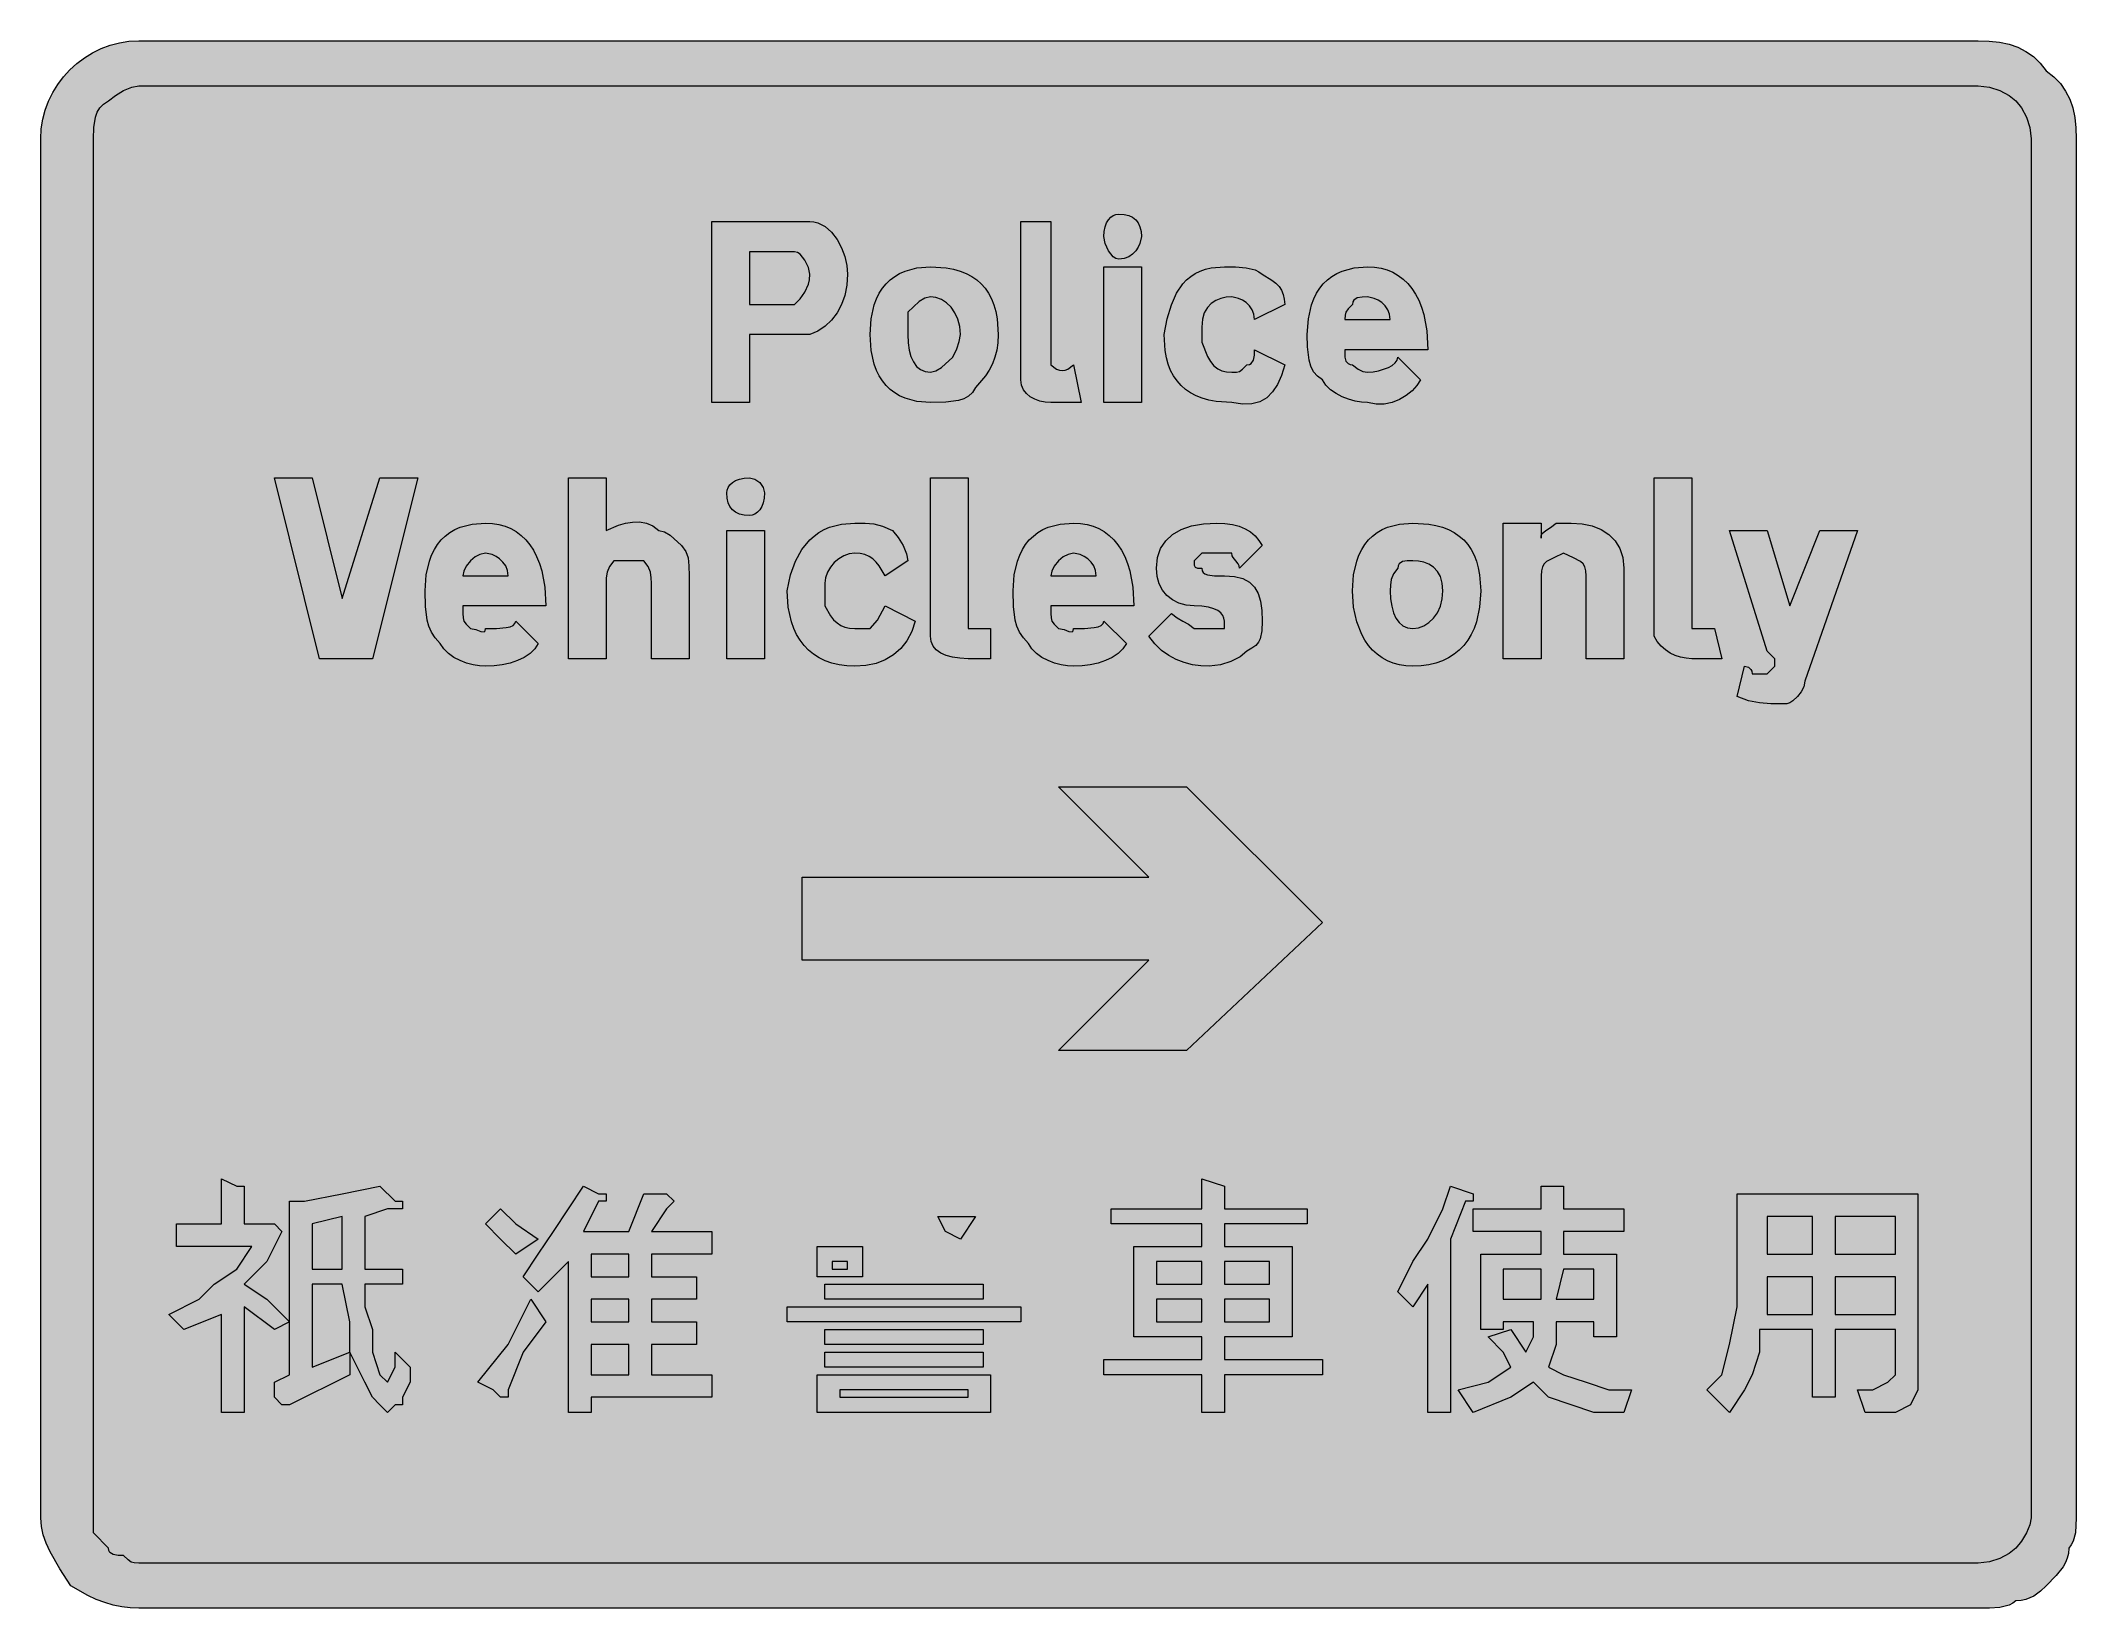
# Model space of a CAD drawing. Header units: metres. Extents: x 122 to 446, y 11 to 260.
import ezdxf

# ---------------------------------------------------------------- set-up
doc = ezdxf.new("R2010")
doc.units = ezdxf.units.M
doc.layers.add('FILL_BLACK_000000', color=7, linetype='Continuous', true_color=0x000000)
doc.layers.add('FILL_WHITE_FFFFFF', color=7, linetype='Continuous', true_color=0xffffff)

msp = doc.modelspace()

# ---------------------------------------------------------------- hatches: boundary and pattern name
at = {"layer": 'FILL_BLACK_000000', "true_color": 0x000000}
h = msp.add_hatch(color=7, dxfattribs=at)
h.dxf.hatch_style = 1
h.paths.add_polyline_path([(430.29, 260.4), (432.03, 260.34), (433.67, 260.16), (435.18, 259.83), (436.59, 259.35), (437.88, 258.7), (439.06, 257.87), (440.13, 256.84), (441.09, 255.6), (442.33, 254.64), (443.36, 253.57), (444.19, 252.39), (444.84, 251.1), (445.32, 249.69), (445.65, 248.17), (445.83, 246.54), (445.89, 244.8), (445.89, 25.2), (445.74, 22.8), (445.38, 21.49), (445.09, 20.9), (444.69, 20.4), (444.63, 19.55), (444.46, 18.79), (444.18, 18.08), (443.79, 17.4), (442.67, 16.01), (441.09, 14.4), (440.17, 13.52), (439.14, 12.75), (437.88, 12.21), (437.14, 12.05), (436.29, 12), (435.79, 11.6), (435.18, 11.31), (433.74, 10.95), (432.07, 10.82), (430.29, 10.8), (137.49, 10.8), (136.14, 10.86), (134.79, 11.02), (133.44, 11.31), (132.09, 11.7), (130.74, 12.21), (129.39, 12.82), (126.69, 14.4), (124.93, 17.1), (123.39, 19.8), (122.78, 21.15), (122.3, 22.5), (122, 23.85), (121.89, 25.2), (121.89, 244.8), (121.97, 246.36), (122.22, 247.88), (122.61, 249.36), (123.15, 250.78), (123.82, 252.14), (124.61, 253.43), (125.52, 254.63), (126.54, 255.75), (127.66, 256.77), (128.86, 257.68), (130.15, 258.47), (131.51, 259.14), (132.93, 259.68), (134.41, 260.07), (135.93, 260.32), (137.49, 260.4), (430.29, 260.4)])
h = msp.add_hatch(color=7, dxfattribs=at)
h.dxf.hatch_style = 1
h.paths.add_polyline_path([(228.69, 202.8), (228.69, 231.6), (243.09, 231.6), (244.29, 231.6), (244.95, 231.55), (245.58, 231.39), (246.75, 230.79), (247.77, 229.89), (248.64, 228.75), (249.34, 227.44), (249.86, 226.03), (250.18, 224.59), (250.29, 223.2), (250.18, 221.46), (249.86, 219.84), (249.34, 218.37), (248.64, 217.05), (247.77, 215.9), (246.75, 214.93), (245.58, 214.16), (244.29, 213.6), (243.09, 213.6), (234.69, 213.6), (234.69, 202.8), (228.69, 202.8)])
h.paths.add_polyline_path([(241.89, 218.4), (242.77, 219.32), (243.54, 220.35), (244.08, 221.61), (244.24, 222.35), (244.29, 223.2), (244.08, 224.27), (243.54, 225.45), (242.77, 226.41), (242.34, 226.69), (241.89, 226.8), (240.69, 226.8), (234.69, 226.8), (234.69, 218.4), (240.69, 218.4), (241.89, 218.4)], flags=16)
h = msp.add_hatch(color=7, dxfattribs=at)
h.dxf.hatch_style = 1
h.paths.add_polyline_path([(282.69, 210), (282.69, 208.8), (283.59, 208.12), (284.04, 207.96), (284.49, 207.9), (284.94, 207.96), (285.39, 208.12), (286.29, 208.8), (287.49, 202.8), (286.29, 202.8), (282.69, 202.8), (281.79, 202.86), (280.93, 203.02), (280.12, 203.31), (279.39, 203.7), (278.78, 204.21), (278.3, 204.82), (278, 205.56), (277.89, 206.4), (277.89, 207.6), (277.89, 231.6), (282.69, 231.6), (282.69, 210)])
h = msp.add_hatch(color=7, dxfattribs=at)
h.dxf.hatch_style = 1
h.paths.add_polyline_path([(296.86, 228.13), (296.58, 227.53), (296.19, 226.95), (295.68, 226.42), (295.06, 225.99), (294.33, 225.71), (293.49, 225.6), (293.04, 225.71), (292.61, 225.99), (291.84, 226.95), (291.3, 228.13), (291.09, 229.2), (291.14, 230.04), (291.3, 230.77), (291.53, 231.39), (291.84, 231.9), (292.2, 232.29), (292.61, 232.57), (293.04, 232.74), (293.49, 232.8), (294.33, 232.74), (295.06, 232.57), (295.68, 232.29), (296.19, 231.9), (296.58, 231.39), (296.86, 230.77), (297.03, 230.04), (297.09, 229.2), (296.86, 228.13)])
h = msp.add_hatch(color=7, dxfattribs=at)
h.dxf.hatch_style = 1
h.paths.add_polyline_path([(274.06, 211.11), (273.78, 209.99), (273.39, 208.95), (272.88, 207.96), (272.27, 207.02), (270.69, 205.2), (270.18, 204.41), (269.56, 203.81), (268.83, 203.39), (267.99, 203.1), (265.96, 202.84), (263.49, 202.8), (261.35, 202.97), (259.46, 203.47), (258.6, 203.85), (257.82, 204.32), (257.09, 204.87), (256.44, 205.5), (255.86, 206.22), (255.35, 207.02), (254.91, 207.9), (254.55, 208.87), (254.06, 211.07), (253.89, 213.6), (254.06, 216.13), (254.55, 218.32), (254.91, 219.3), (255.35, 220.18), (255.86, 220.98), (256.44, 221.7), (257.09, 222.33), (257.82, 222.88), (258.6, 223.35), (259.46, 223.72), (261.35, 224.23), (263.49, 224.4), (266.02, 224.23), (267.16, 224.02), (268.22, 223.72), (269.19, 223.35), (270.07, 222.88), (270.87, 222.33), (271.59, 221.7), (272.22, 220.98), (272.77, 220.18), (273.24, 219.3), (273.62, 218.32), (273.91, 217.27), (274.12, 216.13), (274.29, 213.6), (274.23, 212.3), (274.06, 211.11)])
h.paths.add_polyline_path([(267.88, 216.06), (267.4, 217.08), (266.79, 217.95), (266.06, 218.65), (265.25, 219.17), (264.39, 219.49), (263.49, 219.6), (262.59, 219.39), (261.69, 218.85), (259.89, 217.2), (259.89, 213.6), (259.95, 212.31), (260.11, 211.14), (260.4, 210.12), (260.79, 209.25), (261.3, 208.55), (261.91, 208.03), (262.65, 207.71), (263.49, 207.6), (264.39, 207.81), (265.29, 208.35), (267.09, 210), (267.69, 211.35), (268.1, 212.53), (268.29, 213.6), (268.18, 214.89), (267.88, 216.06)], flags=16)
h = msp.add_hatch(color=7, dxfattribs=at)
h.dxf.hatch_style = 1
h.paths.add_polyline_path([(291.09, 202.8), (291.09, 224.4), (297.09, 224.4), (297.09, 202.8), (291.09, 202.8)])
h = msp.add_hatch(color=7, dxfattribs=at)
h.dxf.hatch_style = 1
h.paths.add_polyline_path([(312.07, 224.38), (313.74, 224.25), (315.18, 223.89), (315.79, 223.6), (316.29, 223.2), (317.86, 222.28), (318.48, 221.79), (318.99, 221.25), (319.38, 220.66), (319.66, 219.99), (319.83, 219.25), (319.89, 218.4), (315.09, 216), (314.98, 216.84), (314.7, 217.57), (314.27, 218.19), (313.74, 218.7), (313.16, 219.09), (312.56, 219.37), (311.49, 219.6), (310.59, 219.54), (309.73, 219.36), (308.92, 219.03), (308.19, 218.55), (307.58, 217.9), (307.1, 217.07), (306.8, 216.04), (306.69, 214.8), (306.69, 213.6), (306.69, 212.4), (307.61, 210.13), (308.1, 209.3), (308.64, 208.65), (309.23, 208.17), (309.9, 207.84), (310.64, 207.66), (311.49, 207.6), (312.2, 207.62), (312.69, 207.75), (313.18, 208.11), (313.89, 208.8), (314.29, 208.85), (314.58, 209.01), (314.94, 209.55), (315.07, 210.32), (315.09, 211.2), (319.89, 208.8), (319.38, 207.11), (318.75, 205.67), (317.97, 204.48), (317.04, 203.55), (315.94, 202.91), (314.66, 202.56), (313.18, 202.52), (311.49, 202.8), (308.96, 202.97), (307.82, 203.18), (306.76, 203.47), (305.79, 203.85), (304.91, 204.32), (304.11, 204.87), (303.39, 205.5), (302.76, 206.22), (302.21, 207.02), (301.74, 207.9), (301.37, 208.87), (301.07, 209.93), (300.86, 211.07), (300.69, 213.6), (301.2, 216.13), (301.85, 218.32), (302.67, 220.18), (303.69, 221.7), (304.28, 222.33), (304.93, 222.88), (305.65, 223.35), (306.43, 223.72), (307.28, 224.02), (308.2, 224.23), (310.29, 224.4), (312.07, 224.38)])
h = msp.add_hatch(color=7, dxfattribs=at)
h.dxf.hatch_style = 1
h.paths.add_polyline_path([(329.49, 210), (329.64, 209.4), (330, 208.99), (330.29, 208.85), (330.69, 208.8), (331.57, 208.11), (332.34, 207.75), (333.09, 207.6), (333.99, 207.65), (334.85, 207.81), (336.39, 208.35), (337, 208.71), (337.48, 209.12), (337.78, 209.55), (337.89, 210), (341.49, 206.4), (340.93, 205.51), (340.18, 204.66), (339.25, 203.89), (338.19, 203.25), (337.01, 202.78), (335.75, 202.52), (334.44, 202.51), (333.09, 202.8), (332.14, 202.86), (331.12, 203.02), (330.07, 203.31), (329.04, 203.7), (328.06, 204.21), (327.18, 204.82), (326.45, 205.56), (325.89, 206.4), (325.1, 206.96), (324.5, 207.69), (324.08, 208.57), (323.79, 209.55), (323.53, 211.63), (323.49, 213.6), (323.66, 216.13), (324.15, 218.32), (324.51, 219.3), (324.95, 220.18), (325.46, 220.98), (326.04, 221.7), (326.69, 222.33), (327.42, 222.88), (328.2, 223.35), (329.06, 223.72), (330.95, 224.23), (333.09, 224.4), (334.19, 224.34), (335.23, 224.18), (336.2, 223.9), (337.12, 223.52), (337.98, 223.03), (338.76, 222.44), (339.49, 221.74), (340.14, 220.95), (340.72, 220.06), (341.23, 219.07), (341.67, 217.98), (342.03, 216.81), (342.52, 214.18), (342.69, 211.2), (329.49, 211.2), (329.49, 210)])
h.paths.add_polyline_path([(336.58, 216.84), (336.3, 217.57), (335.87, 218.19), (335.34, 218.7), (334.76, 219.09), (334.16, 219.37), (333.09, 219.6), (332.21, 219.58), (331.44, 219.45), (330.9, 219.09), (330.74, 218.8), (330.69, 218.4), (330, 217.69), (329.64, 217.2), (329.51, 216.71), (329.49, 216), (336.69, 216), (336.58, 216.84)], flags=16)
h = msp.add_hatch(color=7, dxfattribs=at)
h.dxf.hatch_style = 1
h.paths.add_polyline_path([(169.89, 162), (166.29, 162), (159.09, 190.8), (165.09, 190.8), (169.89, 171.6), (175.89, 190.8), (181.89, 190.8), (174.69, 162), (169.89, 162)])
h = msp.add_hatch(color=7, dxfattribs=at)
h.dxf.hatch_style = 1
h.paths.add_polyline_path([(213.88, 183.24), (214.97, 183.56), (216.09, 183.75), (217.21, 183.77), (218.3, 183.58), (219.34, 183.14), (220.29, 182.4), (221.19, 182.19), (222.09, 181.65), (223.89, 180), (224.58, 179.08), (224.94, 178.05), (225.07, 176.79), (225.09, 175.2), (225.09, 162), (219.09, 162), (219.09, 174), (219.07, 174.9), (218.94, 175.8), (218.58, 176.7), (217.89, 177.6), (215.49, 177.6), (213.09, 177.6), (212.4, 176.7), (212.04, 175.8), (211.91, 174.9), (211.89, 174), (211.89, 162), (205.89, 162), (205.89, 190.8), (211.89, 190.8), (211.89, 182.4), (213.88, 183.24)])
h = msp.add_hatch(color=7, dxfattribs=at)
h.dxf.hatch_style = 1
h.paths.add_polyline_path([(237.04, 187.56), (236.88, 186.82), (236.65, 186.21), (236.34, 185.7), (235.98, 185.31), (235.57, 185.02), (235.14, 184.86), (234.69, 184.8), (233.85, 184.86), (233.11, 185.02), (232.5, 185.31), (231.99, 185.7), (231.6, 186.21), (231.31, 186.82), (231.15, 187.56), (231.09, 188.4), (231.15, 188.85), (231.31, 189.28), (231.6, 189.69), (231.99, 190.05), (232.5, 190.36), (233.11, 190.59), (233.85, 190.75), (234.69, 190.8), (235.57, 190.59), (236.34, 190.05), (236.88, 189.28), (237.09, 188.4), (237.04, 187.56)])
h = msp.add_hatch(color=7, dxfattribs=at)
h.dxf.hatch_style = 1
h.paths.add_polyline_path([(269.49, 168), (269.49, 166.8), (273.09, 166.8), (273.09, 162), (271.89, 162), (269.49, 162), (268.2, 162.06), (267.03, 162.22), (266.01, 162.51), (265.14, 162.9), (264.44, 163.41), (263.92, 164.02), (263.6, 164.76), (263.49, 165.6), (263.49, 166.8), (263.49, 190.8), (269.49, 190.8), (269.49, 168)])
h = msp.add_hatch(color=7, dxfattribs=at)
h.dxf.hatch_style = 1
h.paths.add_polyline_path([(384.69, 168), (384.69, 166.8), (388.29, 166.8), (389.49, 162), (387.09, 162), (384.69, 162), (383.79, 162.06), (382.91, 162.22), (382.05, 162.51), (381.24, 162.9), (380.48, 163.41), (379.8, 164.02), (379.19, 164.76), (378.69, 165.6), (378.69, 166.8), (378.69, 190.8), (384.69, 190.8), (384.69, 168)])
h = msp.add_hatch(color=7, dxfattribs=at)
h.dxf.hatch_style = 1
h.paths.add_polyline_path([(189.09, 169.2), (189.11, 168.49), (189.24, 168), (189.6, 167.51), (190.29, 166.8), (191.17, 166.63), (191.94, 166.35), (192.48, 166.29), (192.64, 166.46), (192.69, 166.8), (194.45, 166.82), (195.99, 166.95), (196.6, 167.09), (197.08, 167.31), (197.38, 167.6), (197.49, 168), (201.09, 164.4), (200.53, 163.56), (199.78, 162.82), (198.85, 162.21), (197.79, 161.7), (196.61, 161.31), (195.35, 161.02), (194.04, 160.86), (192.69, 160.8), (191.74, 160.86), (190.72, 161.02), (189.67, 161.31), (188.64, 161.7), (187.66, 162.21), (186.78, 162.82), (186.05, 163.56), (185.49, 164.4), (184.7, 165.3), (184.1, 166.22), (183.68, 167.16), (183.39, 168.15), (183.13, 170.31), (183.09, 172.8), (183.26, 175.33), (183.75, 177.52), (184.11, 178.5), (184.55, 179.38), (185.06, 180.18), (185.64, 180.9), (186.29, 181.53), (187.02, 182.08), (187.8, 182.55), (188.66, 182.92), (190.55, 183.43), (192.69, 183.6), (193.79, 183.54), (194.83, 183.38), (195.8, 183.1), (196.72, 182.72), (197.58, 182.23), (198.36, 181.64), (199.09, 180.94), (199.74, 180.15), (200.32, 179.26), (200.83, 178.27), (201.27, 177.18), (201.63, 176.01), (202.12, 173.38), (202.29, 170.4), (189.09, 170.4), (189.09, 169.2)])
h.paths.add_polyline_path([(196.18, 176.04), (195.9, 176.77), (195.47, 177.39), (194.94, 177.9), (194.36, 178.29), (193.76, 178.57), (192.69, 178.8), (191.81, 178.61), (191.04, 178.2), (190.29, 177.6), (189.6, 176.72), (189.24, 175.95), (189.09, 175.2), (196.29, 175.2), (196.18, 176.04)], flags=16)
h = msp.add_hatch(color=7, dxfattribs=at)
h.dxf.hatch_style = 1
h.paths.add_polyline_path([(231.09, 162), (231.09, 182.4), (237.09, 182.4), (237.09, 162), (231.09, 162)])
h = msp.add_hatch(color=7, dxfattribs=at)
h.dxf.hatch_style = 1
h.paths.add_polyline_path([(253.1, 183.58), (254.49, 183.45), (255.88, 183.09), (257.49, 182.4), (258.37, 181.31), (259.14, 180), (259.68, 178.69), (259.89, 177.6), (256.29, 175.2), (255.37, 176.77), (254.88, 177.39), (254.34, 177.9), (253.75, 178.29), (253.08, 178.57), (252.34, 178.74), (251.49, 178.8), (250.59, 178.69), (249.73, 178.39), (248.92, 177.91), (248.19, 177.3), (247.58, 176.57), (247.1, 175.76), (246.8, 174.9), (246.69, 174), (246.69, 172.8), (246.69, 171.6), (246.69, 170.4), (247.61, 168.82), (248.1, 168.21), (248.64, 167.7), (249.23, 167.31), (249.9, 167.02), (250.64, 166.86), (251.49, 166.8), (253.89, 166.8), (255.09, 168.15), (256.29, 170.4), (261.09, 168), (260.53, 166.31), (259.76, 164.85), (258.79, 163.61), (257.64, 162.6), (256.32, 161.81), (254.85, 161.25), (253.23, 160.91), (251.49, 160.8), (250.18, 160.86), (248.96, 161.02), (247.82, 161.29), (246.76, 161.66), (245.79, 162.13), (244.91, 162.7), (244.11, 163.36), (243.39, 164.1), (242.76, 164.93), (242.21, 165.84), (241.74, 166.83), (241.37, 167.89), (240.86, 170.22), (240.69, 172.8), (241.25, 175.33), (242.04, 177.52), (243.05, 179.38), (244.29, 180.9), (244.99, 181.53), (245.75, 182.08), (246.57, 182.55), (247.44, 182.92), (249.35, 183.43), (251.49, 183.6), (253.1, 183.58)])
h = msp.add_hatch(color=7, dxfattribs=at)
h.dxf.hatch_style = 1
h.paths.add_polyline_path([(282.69, 169.2), (282.71, 168.49), (282.84, 168), (283.2, 167.51), (283.89, 166.8), (284.77, 166.63), (285.54, 166.35), (286.08, 166.29), (286.24, 166.46), (286.29, 166.8), (288.05, 166.82), (289.59, 166.95), (290.2, 167.09), (290.68, 167.31), (290.98, 167.6), (291.09, 168), (294.69, 164.4), (294.13, 163.56), (293.38, 162.82), (292.45, 162.21), (291.39, 161.7), (290.21, 161.31), (288.95, 161.02), (287.64, 160.86), (286.29, 160.8), (285.34, 160.86), (284.32, 161.02), (283.27, 161.31), (282.24, 161.7), (281.26, 162.21), (280.38, 162.82), (279.65, 163.56), (279.09, 164.4), (278.3, 165.3), (277.7, 166.22), (277.28, 167.16), (276.99, 168.15), (276.73, 170.31), (276.69, 172.8), (276.86, 175.33), (277.35, 177.52), (277.71, 178.5), (278.15, 179.38), (278.66, 180.18), (279.24, 180.9), (279.89, 181.53), (280.62, 182.08), (281.4, 182.55), (282.26, 182.92), (284.15, 183.43), (286.29, 183.6), (287.39, 183.54), (288.43, 183.38), (289.4, 183.1), (290.32, 182.72), (291.18, 182.23), (291.96, 181.64), (292.69, 180.94), (293.34, 180.15), (293.92, 179.26), (294.43, 178.27), (294.87, 177.18), (295.23, 176.01), (295.72, 173.38), (295.89, 170.4), (282.69, 170.4), (282.69, 169.2)])
h.paths.add_polyline_path([(289.78, 176.04), (289.5, 176.77), (289.07, 177.39), (288.54, 177.9), (287.96, 178.29), (287.36, 178.57), (286.29, 178.8), (285.41, 178.61), (284.64, 178.2), (283.89, 177.6), (283.2, 176.72), (282.84, 175.95), (282.69, 175.2), (289.89, 175.2), (289.78, 176.04)], flags=16)
h = msp.add_hatch(color=7, dxfattribs=at)
h.dxf.hatch_style = 1
h.paths.add_polyline_path([(316.25, 166.41), (315.99, 165.15), (315.7, 164.61), (315.28, 164.12), (314.68, 163.65), (313.89, 163.2), (312.78, 162.32), (311.34, 161.55), (309.67, 161.01), (307.89, 160.8), (306.54, 160.86), (305.21, 161.04), (303.9, 161.37), (302.64, 161.85), (301.43, 162.5), (300.3, 163.33), (299.24, 164.36), (298.29, 165.6), (301.89, 169.2), (302.79, 168.49), (303.69, 168), (304.59, 167.51), (305.49, 166.8), (307.89, 166.8), (310.29, 166.8), (310.29, 168), (310.23, 168.45), (310.05, 168.88), (309.72, 169.29), (309.24, 169.65), (308.59, 169.96), (307.76, 170.19), (306.73, 170.35), (305.49, 170.4), (304.2, 170.51), (303.03, 170.83), (302.01, 171.35), (301.14, 172.05), (300.44, 172.92), (299.92, 173.94), (299.6, 175.11), (299.49, 176.4), (299.66, 178.09), (300.15, 179.55), (300.95, 180.79), (302.04, 181.8), (303.42, 182.59), (305.06, 183.15), (306.95, 183.49), (309.09, 183.6), (310.38, 183.54), (311.57, 183.37), (312.63, 183.09), (313.59, 182.7), (314.43, 182.19), (315.17, 181.57), (315.78, 180.84), (316.29, 180), (312.69, 176.4), (312.64, 176.8), (312.5, 177.11), (312.09, 177.6), (311.68, 178.09), (311.54, 178.4), (311.49, 178.8), (307.89, 178.8), (306.69, 178.8), (305.49, 177.6), (305.51, 176.91), (305.64, 176.55), (306, 176.42), (306.69, 176.4), (306.75, 176), (306.92, 175.71), (307.2, 175.49), (307.59, 175.35), (308.71, 175.22), (310.29, 175.2), (311.93, 175.09), (313.25, 174.75), (314.3, 174.19), (315.09, 173.4), (315.66, 172.39), (316.03, 171.15), (316.23, 169.69), (316.29, 168), (316.25, 166.41)])
h = msp.add_hatch(color=7, dxfattribs=at)
h.dxf.hatch_style = 1
h.paths.add_polyline_path([(350.42, 167.89), (350.04, 166.83), (349.57, 165.84), (349.02, 164.93), (348.39, 164.1), (347.67, 163.36), (346.87, 162.7), (345.99, 162.13), (345.01, 161.66), (343.96, 161.29), (342.82, 161.02), (341.6, 160.86), (340.29, 160.8), (339.19, 160.86), (338.15, 161.02), (337.18, 161.29), (336.26, 161.66), (335.4, 162.13), (334.62, 162.7), (333.89, 163.36), (333.24, 164.1), (332.66, 164.93), (332.15, 165.84), (331.35, 167.89), (330.86, 170.22), (330.69, 172.8), (330.86, 175.33), (331.35, 177.52), (331.71, 178.5), (332.15, 179.38), (332.66, 180.18), (333.24, 180.9), (333.89, 181.53), (334.62, 182.08), (335.4, 182.55), (336.26, 182.92), (338.15, 183.43), (340.29, 183.6), (342.82, 183.43), (343.96, 183.22), (345.01, 182.92), (345.99, 182.55), (346.87, 182.08), (347.67, 181.53), (348.39, 180.9), (349.02, 180.18), (349.57, 179.38), (350.04, 178.5), (350.42, 177.52), (350.71, 176.47), (350.92, 175.33), (351.09, 172.8), (350.92, 170.22), (350.42, 167.89)])
h.paths.add_polyline_path([(344.68, 175.07), (344.2, 175.9), (343.59, 176.55), (342.86, 177.03), (342.05, 177.36), (341.19, 177.54), (340.29, 177.6), (339.41, 177.58), (338.64, 177.45), (338.1, 177.09), (337.94, 176.8), (337.89, 176.4), (337.2, 175.5), (336.84, 174.6), (336.71, 173.7), (336.69, 172.8), (336.75, 171.51), (336.92, 170.34), (337.2, 169.32), (337.59, 168.45), (338.1, 167.75), (338.72, 167.23), (339.45, 166.91), (340.29, 166.8), (341.19, 166.91), (342.05, 167.23), (342.86, 167.75), (343.59, 168.45), (344.2, 169.32), (344.68, 170.34), (344.98, 171.51), (345.09, 172.8), (344.98, 174.04), (344.68, 175.07)], flags=16)
h = msp.add_hatch(color=7, dxfattribs=at)
h.dxf.hatch_style = 1
h.paths.add_polyline_path([(367.89, 162), (367.89, 174), (367.89, 175.2), (367.83, 175.99), (367.67, 176.61), (367.38, 177.08), (366.99, 177.45), (365.87, 178.07), (364.29, 178.8), (362.72, 178.07), (361.59, 177.45), (361.2, 177.08), (360.92, 176.61), (360.75, 175.99), (360.69, 175.2), (360.69, 162), (354.69, 162), (354.69, 183.6), (360.69, 183.6), (360.69, 181.2), (360.74, 181.6), (360.9, 181.91), (361.44, 182.4), (362.21, 182.89), (363.09, 183.6), (365.49, 183.6), (367.23, 183.49), (368.83, 183.15), (370.26, 182.59), (371.49, 181.8), (372.5, 180.79), (373.25, 179.55), (373.73, 178.09), (373.89, 176.4), (373.89, 162), (367.89, 162)])
h = msp.add_hatch(color=7, dxfattribs=at)
h.dxf.hatch_style = 1
h.paths.add_polyline_path([(402.69, 158.4), (402.5, 157.52), (402.09, 156.75), (401.49, 156), (400.78, 155.31), (400.29, 154.95), (399.8, 154.82), (399.09, 154.8), (397.29, 154.82), (395.49, 154.95), (393.69, 155.31), (391.89, 156), (393.09, 160.8), (393.69, 160.65), (394.1, 160.29), (394.24, 160), (394.29, 159.6), (396.69, 159.6), (397.89, 160.8), (397.89, 162), (396.69, 163.2), (390.69, 182.4), (396.69, 182.4), (400.29, 170.4), (405.09, 182.4), (411.09, 182.4), (402.69, 158.4)])
h = msp.add_hatch(color=7, dxfattribs=at)
h.dxf.hatch_style = 1
h.paths.add_polyline_path([(243.09, 114), (243.09, 127.2), (298.29, 127.2), (283.89, 141.6), (304.29, 141.6), (325.89, 120), (304.29, 99.6), (283.89, 99.6), (298.29, 114), (243.09, 114)])
h = msp.add_hatch(color=7, dxfattribs=at)
h.dxf.hatch_style = 1
h.paths.add_polyline_path([(143.49, 72), (150.69, 72), (150.69, 79.2), (153.09, 78), (154.29, 78), (154.29, 76.8), (154.29, 72), (159.09, 72), (160.29, 70.8), (157.89, 66), (154.29, 62.4), (157.89, 60), (161.49, 56.4), (159.09, 55.2), (154.29, 58.8), (154.29, 42), (150.69, 42), (150.69, 57.6), (144.69, 55.2), (142.29, 57.6), (147.09, 60), (149.49, 62.4), (153.09, 64.8), (155.49, 68.4), (143.49, 68.4), (143.49, 72)])
h = msp.add_hatch(color=7, dxfattribs=at)
h.dxf.hatch_style = 1
h.paths.add_polyline_path([(160.29, 43.2), (159.09, 44.4), (159.09, 46.8), (161.49, 48), (161.49, 75.6), (163.89, 75.6), (169.89, 76.8), (175.89, 78), (178.29, 75.6), (179.49, 75.6), (179.49, 74.4), (178.29, 74.4), (177.09, 74.4), (173.49, 73.2), (173.49, 64.8), (179.49, 64.8), (179.49, 62.4), (173.49, 62.4), (173.49, 58.8), (174.69, 55.2), (174.69, 51.6), (175.89, 48), (177.09, 46.8), (178.29, 49.2), (178.29, 51.6), (180.69, 49.2), (180.69, 46.8), (179.49, 44.4), (179.49, 43.2), (178.29, 43.2), (177.09, 42), (175.89, 43.2), (174.69, 44.4), (173.49, 46.8), (171.09, 51.6), (171.09, 48), (161.49, 43.2), (160.29, 43.2)])
h.paths.add_polyline_path([(171.09, 56.4), (169.89, 62.4), (165.09, 62.4), (165.09, 49.2), (171.09, 51.6), (171.09, 56.4)], flags=16)
h.paths.add_polyline_path([(169.89, 73.2), (165.09, 72), (165.09, 64.8), (169.89, 64.8), (169.89, 73.2)], flags=16)
h = msp.add_hatch(color=7, dxfattribs=at)
h.dxf.hatch_style = 1
h.paths.add_polyline_path([(208.29, 78), (210.69, 76.8), (211.89, 76.8), (211.89, 75.6), (210.69, 75.6), (208.29, 70.8), (215.49, 70.8), (217.89, 76.8), (221.49, 76.8), (222.69, 75.6), (221.49, 74.4), (219.09, 70.8), (228.69, 70.8), (228.69, 67.2), (219.09, 67.2), (219.09, 63.6), (226.29, 63.6), (226.29, 60), (219.09, 60), (219.09, 56.4), (226.29, 56.4), (226.29, 52.8), (219.09, 52.8), (219.09, 48), (228.69, 48), (228.69, 44.4), (209.49, 44.4), (209.49, 42), (205.89, 42), (205.89, 66), (201.09, 61.2), (198.69, 63.6), (201.09, 67.2), (203.49, 70.8), (205.89, 74.4), (208.29, 78)])
h.paths.add_polyline_path([(209.49, 56.4), (215.49, 56.4), (215.49, 60), (209.49, 60), (209.49, 56.4)], flags=16)
h.paths.add_polyline_path([(209.49, 67.2), (209.49, 63.6), (215.49, 63.6), (215.49, 67.2), (209.49, 67.2)], flags=16)
h.paths.add_polyline_path([(215.49, 52.8), (209.49, 52.8), (209.49, 48), (215.49, 48), (215.49, 52.8)], flags=16)
h = msp.add_hatch(color=7, dxfattribs=at)
h.dxf.hatch_style = 1
h.paths.add_polyline_path([(310.29, 74.4), (323.49, 74.4), (323.49, 72), (310.29, 72), (310.29, 68.4), (321.09, 68.4), (321.09, 54), (310.29, 54), (310.29, 50.4), (325.89, 50.4), (325.89, 48), (310.29, 48), (310.29, 42), (306.69, 42), (306.69, 48), (291.09, 48), (291.09, 50.4), (306.69, 50.4), (306.69, 54), (295.89, 54), (295.89, 68.4), (306.69, 68.4), (306.69, 72), (292.29, 72), (292.29, 74.4), (306.69, 74.4), (306.69, 79.2), (310.29, 78), (310.29, 76.8), (310.29, 74.4)])
h.paths.add_polyline_path([(306.69, 62.4), (306.69, 66), (299.49, 66), (299.49, 62.4), (306.69, 62.4)], flags=16)
h.paths.add_polyline_path([(299.49, 56.4), (306.69, 56.4), (306.69, 60), (299.49, 60), (299.49, 56.4)], flags=16)
h.paths.add_polyline_path([(310.29, 66), (310.29, 62.4), (317.49, 62.4), (317.49, 66), (310.29, 66)], flags=16)
h.paths.add_polyline_path([(317.49, 60), (310.29, 60), (310.29, 56.4), (317.49, 56.4), (317.49, 60)], flags=16)
h = msp.add_hatch(color=7, dxfattribs=at)
h.dxf.hatch_style = 1
h.paths.add_polyline_path([(340.29, 66), (342.69, 69.6), (345.09, 74.4), (346.29, 78), (349.89, 76.8), (349.89, 75.6), (348.69, 75.6), (346.29, 69.6), (346.29, 42), (342.69, 42), (342.69, 62.4), (340.29, 58.8), (337.89, 61.2), (340.29, 66)])
h = msp.add_hatch(color=7, dxfattribs=at)
h.dxf.hatch_style = 1
h.paths.add_polyline_path([(364.29, 78), (364.29, 76.8), (364.29, 74.4), (373.89, 74.4), (373.89, 70.8), (364.29, 70.8), (364.29, 67.2), (372.69, 67.2), (372.69, 54), (369.09, 54), (369.09, 56.4), (363.09, 56.4), (363.09, 52.8), (361.89, 49.2), (364.29, 48), (367.89, 46.8), (371.49, 45.6), (375.09, 45.6), (373.89, 42), (369.09, 42), (365.49, 43.2), (361.89, 44.4), (359.49, 46.8), (355.89, 44.4), (349.89, 42), (347.49, 45.6), (352.29, 46.8), (355.89, 49.2), (354.69, 51.6), (352.29, 54), (355.89, 55.2), (358.29, 51.6), (359.49, 54), (359.49, 56.4), (354.69, 56.4), (354.69, 55.2), (351.09, 55.2), (351.09, 67.2), (360.69, 67.2), (360.69, 70.8), (349.89, 70.8), (349.89, 74.4), (360.69, 74.4), (360.69, 78), (364.29, 78)])
h.paths.add_polyline_path([(369.09, 64.8), (364.29, 64.8), (363.09, 60), (369.09, 60), (369.09, 64.8)], flags=16)
h.paths.add_polyline_path([(360.69, 64.8), (354.69, 64.8), (354.69, 60), (360.69, 60), (360.69, 64.8)], flags=16)
h = msp.add_hatch(color=7, dxfattribs=at)
h.dxf.hatch_style = 1
h.paths.add_polyline_path([(417.09, 42), (414.69, 42), (412.29, 42), (411.09, 45.6), (413.49, 45.6), (415.89, 46.8), (417.09, 48), (417.09, 49.2), (417.09, 55.2), (407.49, 55.2), (407.49, 44.4), (403.89, 44.4), (403.89, 55.2), (395.49, 55.2), (395.49, 51.6), (394.29, 48), (393.09, 45.6), (390.69, 42), (387.09, 45.6), (389.49, 48), (390.69, 52.8), (391.89, 58.8), (391.89, 66), (391.89, 76.8), (420.69, 76.8), (420.69, 48), (420.69, 45.6), (419.49, 43.2), (417.09, 42)])
h.paths.add_polyline_path([(403.89, 67.2), (403.89, 73.2), (396.69, 73.2), (396.69, 67.2), (403.89, 67.2)], flags=16)
h.paths.add_polyline_path([(403.89, 57.6), (403.89, 63.6), (396.69, 63.6), (396.69, 57.6), (403.89, 57.6)], flags=16)
h.paths.add_polyline_path([(407.49, 73.2), (407.49, 67.2), (417.09, 67.2), (417.09, 73.2), (407.49, 73.2)], flags=16)
h.paths.add_polyline_path([(417.09, 63.6), (407.49, 63.6), (407.49, 57.6), (417.09, 57.6), (417.09, 63.6)], flags=16)
h = msp.add_hatch(color=7, dxfattribs=at)
h.dxf.hatch_style = 1
h.paths.add_polyline_path([(195.09, 69.6), (192.69, 72), (195.09, 74.4), (197.49, 72), (201.09, 69.6), (197.49, 67.2), (195.09, 69.6)])
h = msp.add_hatch(color=7, dxfattribs=at)
h.dxf.hatch_style = 1
h.paths.add_polyline_path([(270.69, 73.2), (268.29, 69.6), (265.89, 70.8), (264.69, 73.2), (270.69, 73.2)])
h = msp.add_hatch(color=7, dxfattribs=at)
h.dxf.hatch_style = 1
h.paths.add_polyline_path([(252.69, 63.6), (245.49, 63.6), (245.49, 68.4), (252.69, 68.4), (252.69, 63.6)])
h.paths.add_polyline_path([(250.29, 66), (247.89, 66), (247.89, 64.8), (250.29, 64.8), (250.29, 66)], flags=16)
h = msp.add_hatch(color=7, dxfattribs=at)
h.dxf.hatch_style = 1
h.paths.add_polyline_path([(271.89, 62.4), (271.89, 60), (246.69, 60), (246.69, 62.4), (271.89, 62.4)])
h = msp.add_hatch(color=7, dxfattribs=at)
h.dxf.hatch_style = 1
h.paths.add_polyline_path([(196.29, 52.8), (199.89, 60), (202.29, 56.4), (198.69, 51.6), (196.29, 45.6), (196.29, 44.4), (195.09, 44.4), (193.89, 45.6), (191.49, 46.8), (196.29, 52.8)])
h = msp.add_hatch(color=7, dxfattribs=at)
h.dxf.hatch_style = 1
h.paths.add_polyline_path([(277.89, 58.8), (277.89, 56.4), (240.69, 56.4), (240.69, 58.8), (277.89, 58.8)])
h = msp.add_hatch(color=7, dxfattribs=at)
h.dxf.hatch_style = 1
h.paths.add_polyline_path([(271.89, 55.2), (271.89, 52.8), (246.69, 52.8), (246.69, 55.2), (271.89, 55.2)])
h = msp.add_hatch(color=7, dxfattribs=at)
h.dxf.hatch_style = 1
h.paths.add_polyline_path([(271.89, 51.6), (271.89, 49.2), (246.69, 49.2), (246.69, 51.6), (271.89, 51.6)])
h = msp.add_hatch(color=7, dxfattribs=at)
h.dxf.hatch_style = 1
h.paths.add_polyline_path([(273.09, 42), (245.49, 42), (245.49, 48), (273.09, 48), (273.09, 42)])
h.paths.add_polyline_path([(269.49, 45.6), (249.09, 45.6), (249.09, 44.4), (269.49, 44.4), (269.49, 45.6)], flags=16)
at = {"layer": 'FILL_WHITE_FFFFFF', "true_color": 0xffffff}
h = msp.add_hatch(color=7, dxfattribs=at)
h.dxf.hatch_style = 1
h.paths.add_polyline_path([(430.29, 253.2), (432.07, 252.99), (433.74, 252.45), (435.18, 251.68), (436.29, 250.8), (437.17, 249.69), (437.94, 248.25), (438.48, 246.58), (438.69, 244.8), (438.69, 25.2), (438.48, 24.11), (437.94, 22.8), (437.17, 21.49), (436.29, 20.4), (435.18, 19.52), (433.74, 18.75), (432.07, 18.21), (430.29, 18), (137.49, 18), (136.78, 18.02), (136.29, 18.15), (135.8, 18.51), (135.09, 19.2), (134.21, 19.22), (133.44, 19.35), (132.9, 19.71), (132.74, 20), (132.69, 20.4), (130.29, 22.8), (130.29, 25.2), (130.29, 244.8), (130.33, 246.58), (130.59, 248.25), (130.88, 249.01), (131.3, 249.69), (131.9, 250.3), (132.69, 250.8), (133.78, 251.68), (135.09, 252.45), (136.4, 252.99), (137.49, 253.2), (430.29, 253.2)])

# ---------------------------------------------------------------- linework, layer by layer
at = {"layer": 'FILL_BLACK_000000', "lineweight": 0, "true_color": 0x000000}
for points in [[(430.29, 260.4), (432.03, 260.34), (433.67, 260.16), (435.18, 259.83), (436.59, 259.35), (437.88, 258.7), (439.06, 257.87), (440.13, 256.84), (441.09, 255.6), (442.33, 254.64), (443.36, 253.57), (444.19, 252.39), (444.84, 251.1), (445.32, 249.69), (445.65, 248.17), (445.83, 246.54), (445.89, 244.8), (445.89, 25.2), (445.74, 22.8), (445.38, 21.49), (445.09, 20.9), (444.69, 20.4), (444.63, 19.55), (444.46, 18.79), (444.18, 18.08), (443.79, 17.4), (442.67, 16.01), (441.09, 14.4), (440.17, 13.52), (439.14, 12.75), (437.88, 12.21), (437.14, 12.05), (436.29, 12), (435.79, 11.6), (435.18, 11.31), (433.74, 10.95), (432.07, 10.82), (430.29, 10.8), (137.49, 10.8), (136.14, 10.86), (134.79, 11.02), (133.44, 11.31), (132.09, 11.7), (130.74, 12.21), (129.39, 12.82), (126.69, 14.4), (124.93, 17.1), (123.39, 19.8), (122.78, 21.15), (122.3, 22.5), (122, 23.85), (121.89, 25.2), (121.89, 244.8), (121.97, 246.36), (122.22, 247.88), (122.61, 249.36), (123.15, 250.78), (123.82, 252.14), (124.61, 253.43), (125.52, 254.63), (126.54, 255.75), (127.66, 256.77), (128.86, 257.68), (130.15, 258.47), (131.51, 259.14), (132.93, 259.68), (134.41, 260.07), (135.93, 260.32), (137.49, 260.4)], [(228.69, 202.8), (228.69, 231.6), (243.09, 231.6), (244.29, 231.6), (244.95, 231.55), (245.58, 231.39), (246.75, 230.79), (247.77, 229.89), (248.64, 228.75), (249.34, 227.44), (249.86, 226.03), (250.18, 224.59), (250.29, 223.2), (250.18, 221.46), (249.86, 219.84), (249.34, 218.37), (248.64, 217.05), (247.77, 215.9), (246.75, 214.93), (245.58, 214.16), (244.29, 213.6), (243.09, 213.6), (234.69, 213.6), (234.69, 202.8)], [(282.69, 210), (282.69, 208.8), (283.59, 208.12), (284.04, 207.96), (284.49, 207.9), (284.94, 207.96), (285.39, 208.12), (286.29, 208.8), (287.49, 202.8), (286.29, 202.8), (282.69, 202.8), (281.79, 202.86), (280.93, 203.02), (280.12, 203.31), (279.39, 203.7), (278.78, 204.21), (278.3, 204.82), (278, 205.56), (277.89, 206.4), (277.89, 207.6), (277.89, 231.6), (282.69, 231.6)], [(296.86, 228.13), (296.58, 227.53), (296.19, 226.95), (295.68, 226.42), (295.06, 225.99), (294.33, 225.71), (293.49, 225.6), (293.04, 225.71), (292.61, 225.99), (291.84, 226.95), (291.3, 228.13), (291.09, 229.2), (291.14, 230.04), (291.3, 230.77), (291.53, 231.39), (291.84, 231.9), (292.2, 232.29), (292.61, 232.57), (293.04, 232.74), (293.49, 232.8), (294.33, 232.74), (295.06, 232.57), (295.68, 232.29), (296.19, 231.9), (296.58, 231.39), (296.86, 230.77), (297.03, 230.04), (297.09, 229.2)], [(241.89, 218.4), (242.77, 219.32), (243.54, 220.35), (244.08, 221.61), (244.24, 222.35), (244.29, 223.2), (244.08, 224.27), (243.54, 225.45), (242.77, 226.41), (242.34, 226.69), (241.89, 226.8), (240.69, 226.8), (234.69, 226.8), (234.69, 218.4), (240.69, 218.4)], [(274.06, 211.11), (273.78, 209.99), (273.39, 208.95), (272.88, 207.96), (272.27, 207.02), (270.69, 205.2), (270.18, 204.41), (269.56, 203.81), (268.83, 203.39), (267.99, 203.1), (265.96, 202.84), (263.49, 202.8), (261.35, 202.97), (259.46, 203.47), (258.6, 203.85), (257.82, 204.32), (257.09, 204.87), (256.44, 205.5), (255.86, 206.22), (255.35, 207.02), (254.91, 207.9), (254.55, 208.87), (254.06, 211.07), (253.89, 213.6), (254.06, 216.13), (254.55, 218.32), (254.91, 219.3), (255.35, 220.18), (255.86, 220.98), (256.44, 221.7), (257.09, 222.33), (257.82, 222.88), (258.6, 223.35), (259.46, 223.72), (261.35, 224.23), (263.49, 224.4), (266.02, 224.23), (267.16, 224.02), (268.22, 223.72), (269.19, 223.35), (270.07, 222.88), (270.87, 222.33), (271.59, 221.7), (272.22, 220.98), (272.77, 220.18), (273.24, 219.3), (273.62, 218.32), (273.91, 217.27), (274.12, 216.13), (274.29, 213.6), (274.23, 212.3)], [(291.09, 202.8), (291.09, 224.4), (297.09, 224.4), (297.09, 202.8)], [(312.07, 224.38), (313.74, 224.25), (315.18, 223.89), (315.79, 223.6), (316.29, 223.2), (317.86, 222.28), (318.48, 221.79), (318.99, 221.25), (319.38, 220.66), (319.66, 219.99), (319.83, 219.25), (319.89, 218.4), (315.09, 216), (314.98, 216.84), (314.7, 217.57), (314.27, 218.19), (313.74, 218.7), (313.16, 219.09), (312.56, 219.37), (311.49, 219.6), (310.59, 219.54), (309.73, 219.36), (308.92, 219.03), (308.19, 218.55), (307.58, 217.9), (307.1, 217.07), (306.8, 216.04), (306.69, 214.8), (306.69, 213.6), (306.69, 212.4), (307.61, 210.13), (308.1, 209.3), (308.64, 208.65), (309.23, 208.17), (309.9, 207.84), (310.64, 207.66), (311.49, 207.6), (312.2, 207.62), (312.69, 207.75), (313.18, 208.11), (313.89, 208.8), (314.29, 208.85), (314.58, 209.01), (314.94, 209.55), (315.07, 210.32), (315.09, 211.2), (319.89, 208.8), (319.38, 207.11), (318.75, 205.67), (317.97, 204.48), (317.04, 203.55), (315.94, 202.91), (314.66, 202.56), (313.18, 202.52), (311.49, 202.8), (308.96, 202.97), (307.82, 203.18), (306.76, 203.47), (305.79, 203.85), (304.91, 204.32), (304.11, 204.87), (303.39, 205.5), (302.76, 206.22), (302.21, 207.02), (301.74, 207.9), (301.37, 208.87), (301.07, 209.93), (300.86, 211.07), (300.69, 213.6), (301.2, 216.13), (301.85, 218.32), (302.67, 220.18), (303.69, 221.7), (304.28, 222.33), (304.93, 222.88), (305.65, 223.35), (306.43, 223.72), (307.28, 224.02), (308.2, 224.23), (310.29, 224.4)], [(329.49, 210), (329.64, 209.4), (330, 208.99), (330.29, 208.85), (330.69, 208.8), (331.57, 208.11), (332.34, 207.75), (333.09, 207.6), (333.99, 207.65), (334.85, 207.81), (336.39, 208.35), (337, 208.71), (337.48, 209.12), (337.78, 209.55), (337.89, 210), (341.49, 206.4), (340.93, 205.51), (340.18, 204.66), (339.25, 203.89), (338.19, 203.25), (337.01, 202.78), (335.75, 202.52), (334.44, 202.51), (333.09, 202.8), (332.14, 202.86), (331.12, 203.02), (330.07, 203.31), (329.04, 203.7), (328.06, 204.21), (327.18, 204.82), (326.45, 205.56), (325.89, 206.4), (325.1, 206.96), (324.5, 207.69), (324.08, 208.57), (323.79, 209.55), (323.53, 211.63), (323.49, 213.6), (323.66, 216.13), (324.15, 218.32), (324.51, 219.3), (324.95, 220.18), (325.46, 220.98), (326.04, 221.7), (326.69, 222.33), (327.42, 222.88), (328.2, 223.35), (329.06, 223.72), (330.95, 224.23), (333.09, 224.4), (334.19, 224.34), (335.23, 224.18), (336.2, 223.9), (337.12, 223.52), (337.98, 223.03), (338.76, 222.44), (339.49, 221.74), (340.14, 220.95), (340.72, 220.06), (341.23, 219.07), (341.67, 217.98), (342.03, 216.81), (342.52, 214.18), (342.69, 211.2), (329.49, 211.2)], [(267.88, 216.06), (267.4, 217.08), (266.79, 217.95), (266.06, 218.65), (265.25, 219.17), (264.39, 219.49), (263.49, 219.6), (262.59, 219.39), (261.69, 218.85), (259.89, 217.2), (259.89, 213.6), (259.95, 212.31), (260.11, 211.14), (260.4, 210.12), (260.79, 209.25), (261.3, 208.55), (261.91, 208.03), (262.65, 207.71), (263.49, 207.6), (264.39, 207.81), (265.29, 208.35), (267.09, 210), (267.69, 211.35), (268.1, 212.53), (268.29, 213.6), (268.18, 214.89)], [(336.58, 216.84), (336.3, 217.57), (335.87, 218.19), (335.34, 218.7), (334.76, 219.09), (334.16, 219.37), (333.09, 219.6), (332.21, 219.58), (331.44, 219.45), (330.9, 219.09), (330.74, 218.8), (330.69, 218.4), (330, 217.69), (329.64, 217.2), (329.51, 216.71), (329.49, 216), (336.69, 216)], [(169.89, 162), (166.29, 162), (159.09, 190.8), (165.09, 190.8), (169.89, 171.6), (175.89, 190.8), (181.89, 190.8), (174.69, 162)], [(213.88, 183.24), (214.97, 183.56), (216.09, 183.75), (217.21, 183.77), (218.3, 183.58), (219.34, 183.14), (220.29, 182.4), (221.19, 182.19), (222.09, 181.65), (223.89, 180), (224.58, 179.08), (224.94, 178.05), (225.07, 176.79), (225.09, 175.2), (225.09, 162), (219.09, 162), (219.09, 174), (219.07, 174.9), (218.94, 175.8), (218.58, 176.7), (217.89, 177.6), (215.49, 177.6), (213.09, 177.6), (212.4, 176.7), (212.04, 175.8), (211.91, 174.9), (211.89, 174), (211.89, 162), (205.89, 162), (205.89, 190.8), (211.89, 190.8), (211.89, 182.4)], [(237.04, 187.56), (236.88, 186.82), (236.65, 186.21), (236.34, 185.7), (235.98, 185.31), (235.57, 185.02), (235.14, 184.86), (234.69, 184.8), (233.85, 184.86), (233.11, 185.02), (232.5, 185.31), (231.99, 185.7), (231.6, 186.21), (231.31, 186.82), (231.15, 187.56), (231.09, 188.4), (231.15, 188.85), (231.31, 189.28), (231.6, 189.69), (231.99, 190.05), (232.5, 190.36), (233.11, 190.59), (233.85, 190.75), (234.69, 190.8), (235.57, 190.59), (236.34, 190.05), (236.88, 189.28), (237.09, 188.4)], [(269.49, 168), (269.49, 166.8), (273.09, 166.8), (273.09, 162), (271.89, 162), (269.49, 162), (268.2, 162.06), (267.03, 162.22), (266.01, 162.51), (265.14, 162.9), (264.44, 163.41), (263.92, 164.02), (263.6, 164.76), (263.49, 165.6), (263.49, 166.8), (263.49, 190.8), (269.49, 190.8)], [(384.69, 168), (384.69, 166.8), (388.29, 166.8), (389.49, 162), (387.09, 162), (384.69, 162), (383.79, 162.06), (382.91, 162.22), (382.05, 162.51), (381.24, 162.9), (380.48, 163.41), (379.8, 164.02), (379.19, 164.76), (378.69, 165.6), (378.69, 166.8), (378.69, 190.8), (384.69, 190.8)], [(189.09, 169.2), (189.11, 168.49), (189.24, 168), (189.6, 167.51), (190.29, 166.8), (191.17, 166.63), (191.94, 166.35), (192.48, 166.29), (192.64, 166.46), (192.69, 166.8), (194.45, 166.82), (195.99, 166.95), (196.6, 167.09), (197.08, 167.31), (197.38, 167.6), (197.49, 168), (201.09, 164.4), (200.53, 163.56), (199.78, 162.82), (198.85, 162.21), (197.79, 161.7), (196.61, 161.31), (195.35, 161.02), (194.04, 160.86), (192.69, 160.8), (191.74, 160.86), (190.72, 161.02), (189.67, 161.31), (188.64, 161.7), (187.66, 162.21), (186.78, 162.82), (186.05, 163.56), (185.49, 164.4), (184.7, 165.3), (184.1, 166.22), (183.68, 167.16), (183.39, 168.15), (183.13, 170.31), (183.09, 172.8), (183.26, 175.33), (183.75, 177.52), (184.11, 178.5), (184.55, 179.38), (185.06, 180.18), (185.64, 180.9), (186.29, 181.53), (187.02, 182.08), (187.8, 182.55), (188.66, 182.92), (190.55, 183.43), (192.69, 183.6), (193.79, 183.54), (194.83, 183.38), (195.8, 183.1), (196.72, 182.72), (197.58, 182.23), (198.36, 181.64), (199.09, 180.94), (199.74, 180.15), (200.32, 179.26), (200.83, 178.27), (201.27, 177.18), (201.63, 176.01), (202.12, 173.38), (202.29, 170.4), (189.09, 170.4)], [(231.09, 162), (231.09, 182.4), (237.09, 182.4), (237.09, 162)], [(253.1, 183.58), (254.49, 183.45), (255.88, 183.09), (257.49, 182.4), (258.37, 181.31), (259.14, 180), (259.68, 178.69), (259.89, 177.6), (256.29, 175.2), (255.37, 176.77), (254.88, 177.39), (254.34, 177.9), (253.75, 178.29), (253.08, 178.57), (252.34, 178.74), (251.49, 178.8), (250.59, 178.69), (249.73, 178.39), (248.92, 177.91), (248.19, 177.3), (247.58, 176.57), (247.1, 175.76), (246.8, 174.9), (246.69, 174), (246.69, 172.8), (246.69, 171.6), (246.69, 170.4), (247.61, 168.82), (248.1, 168.21), (248.64, 167.7), (249.23, 167.31), (249.9, 167.02), (250.64, 166.86), (251.49, 166.8), (253.89, 166.8), (255.09, 168.15), (256.29, 170.4), (261.09, 168), (260.53, 166.31), (259.76, 164.85), (258.79, 163.61), (257.64, 162.6), (256.32, 161.81), (254.85, 161.25), (253.23, 160.91), (251.49, 160.8), (250.18, 160.86), (248.96, 161.02), (247.82, 161.29), (246.76, 161.66), (245.79, 162.13), (244.91, 162.7), (244.11, 163.36), (243.39, 164.1), (242.76, 164.93), (242.21, 165.84), (241.74, 166.83), (241.37, 167.89), (240.86, 170.22), (240.69, 172.8), (241.25, 175.33), (242.04, 177.52), (243.05, 179.38), (244.29, 180.9), (244.99, 181.53), (245.75, 182.08), (246.57, 182.55), (247.44, 182.92), (249.35, 183.43), (251.49, 183.6)], [(282.69, 169.2), (282.71, 168.49), (282.84, 168), (283.2, 167.51), (283.89, 166.8), (284.77, 166.63), (285.54, 166.35), (286.08, 166.29), (286.24, 166.46), (286.29, 166.8), (288.05, 166.82), (289.59, 166.95), (290.2, 167.09), (290.68, 167.31), (290.98, 167.6), (291.09, 168), (294.69, 164.4), (294.13, 163.56), (293.38, 162.82), (292.45, 162.21), (291.39, 161.7), (290.21, 161.31), (288.95, 161.02), (287.64, 160.86), (286.29, 160.8), (285.34, 160.86), (284.32, 161.02), (283.27, 161.31), (282.24, 161.7), (281.26, 162.21), (280.38, 162.82), (279.65, 163.56), (279.09, 164.4), (278.3, 165.3), (277.7, 166.22), (277.28, 167.16), (276.99, 168.15), (276.73, 170.31), (276.69, 172.8), (276.86, 175.33), (277.35, 177.52), (277.71, 178.5), (278.15, 179.38), (278.66, 180.18), (279.24, 180.9), (279.89, 181.53), (280.62, 182.08), (281.4, 182.55), (282.26, 182.92), (284.15, 183.43), (286.29, 183.6), (287.39, 183.54), (288.43, 183.38), (289.4, 183.1), (290.32, 182.72), (291.18, 182.23), (291.96, 181.64), (292.69, 180.94), (293.34, 180.15), (293.92, 179.26), (294.43, 178.27), (294.87, 177.18), (295.23, 176.01), (295.72, 173.38), (295.89, 170.4), (282.69, 170.4)], [(316.25, 166.41), (315.99, 165.15), (315.7, 164.61), (315.28, 164.12), (314.68, 163.65), (313.89, 163.2), (312.78, 162.32), (311.34, 161.55), (309.67, 161.01), (307.89, 160.8), (306.54, 160.86), (305.21, 161.04), (303.9, 161.37), (302.64, 161.85), (301.43, 162.5), (300.3, 163.33), (299.24, 164.36), (298.29, 165.6), (301.89, 169.2), (302.79, 168.49), (303.69, 168), (304.59, 167.51), (305.49, 166.8), (307.89, 166.8), (310.29, 166.8), (310.29, 168), (310.23, 168.45), (310.05, 168.88), (309.72, 169.29), (309.24, 169.65), (308.59, 169.96), (307.76, 170.19), (306.73, 170.35), (305.49, 170.4), (304.2, 170.51), (303.03, 170.83), (302.01, 171.35), (301.14, 172.05), (300.44, 172.92), (299.92, 173.94), (299.6, 175.11), (299.49, 176.4), (299.66, 178.09), (300.15, 179.55), (300.95, 180.79), (302.04, 181.8), (303.42, 182.59), (305.06, 183.15), (306.95, 183.49), (309.09, 183.6), (310.38, 183.54), (311.57, 183.37), (312.63, 183.09), (313.59, 182.7), (314.43, 182.19), (315.17, 181.57), (315.78, 180.84), (316.29, 180), (312.69, 176.4), (312.64, 176.8), (312.5, 177.11), (312.09, 177.6), (311.68, 178.09), (311.54, 178.4), (311.49, 178.8), (307.89, 178.8), (306.69, 178.8), (305.49, 177.6), (305.51, 176.91), (305.64, 176.55), (306, 176.42), (306.69, 176.4), (306.75, 176), (306.92, 175.71), (307.2, 175.49), (307.59, 175.35), (308.71, 175.22), (310.29, 175.2), (311.93, 175.09), (313.25, 174.75), (314.3, 174.19), (315.09, 173.4), (315.66, 172.39), (316.03, 171.15), (316.23, 169.69), (316.29, 168)], [(350.42, 167.89), (350.04, 166.83), (349.57, 165.84), (349.02, 164.93), (348.39, 164.1), (347.67, 163.36), (346.87, 162.7), (345.99, 162.13), (345.01, 161.66), (343.96, 161.29), (342.82, 161.02), (341.6, 160.86), (340.29, 160.8), (339.19, 160.86), (338.15, 161.02), (337.18, 161.29), (336.26, 161.66), (335.4, 162.13), (334.62, 162.7), (333.89, 163.36), (333.24, 164.1), (332.66, 164.93), (332.15, 165.84), (331.35, 167.89), (330.86, 170.22), (330.69, 172.8), (330.86, 175.33), (331.35, 177.52), (331.71, 178.5), (332.15, 179.38), (332.66, 180.18), (333.24, 180.9), (333.89, 181.53), (334.62, 182.08), (335.4, 182.55), (336.26, 182.92), (338.15, 183.43), (340.29, 183.6), (342.82, 183.43), (343.96, 183.22), (345.01, 182.92), (345.99, 182.55), (346.87, 182.08), (347.67, 181.53), (348.39, 180.9), (349.02, 180.18), (349.57, 179.38), (350.04, 178.5), (350.42, 177.52), (350.71, 176.47), (350.92, 175.33), (351.09, 172.8), (350.92, 170.22)], [(367.89, 162), (367.89, 174), (367.89, 175.2), (367.83, 175.99), (367.67, 176.61), (367.38, 177.08), (366.99, 177.45), (365.87, 178.07), (364.29, 178.8), (362.72, 178.07), (361.59, 177.45), (361.2, 177.08), (360.92, 176.61), (360.75, 175.99), (360.69, 175.2), (360.69, 162), (354.69, 162), (354.69, 183.6), (360.69, 183.6), (360.69, 181.2), (360.74, 181.6), (360.9, 181.91), (361.44, 182.4), (362.21, 182.89), (363.09, 183.6), (365.49, 183.6), (367.23, 183.49), (368.83, 183.15), (370.26, 182.59), (371.49, 181.8), (372.5, 180.79), (373.25, 179.55), (373.73, 178.09), (373.89, 176.4), (373.89, 162)], [(402.69, 158.4), (402.5, 157.52), (402.09, 156.75), (401.49, 156), (400.78, 155.31), (400.29, 154.95), (399.8, 154.82), (399.09, 154.8), (397.29, 154.82), (395.49, 154.95), (393.69, 155.31), (391.89, 156), (393.09, 160.8), (393.69, 160.65), (394.1, 160.29), (394.24, 160), (394.29, 159.6), (396.69, 159.6), (397.89, 160.8), (397.89, 162), (396.69, 163.2), (390.69, 182.4), (396.69, 182.4), (400.29, 170.4), (405.09, 182.4), (411.09, 182.4)], [(196.18, 176.04), (195.9, 176.77), (195.47, 177.39), (194.94, 177.9), (194.36, 178.29), (193.76, 178.57), (192.69, 178.8), (191.81, 178.61), (191.04, 178.2), (190.29, 177.6), (189.6, 176.72), (189.24, 175.95), (189.09, 175.2), (196.29, 175.2)], [(289.78, 176.04), (289.5, 176.77), (289.07, 177.39), (288.54, 177.9), (287.96, 178.29), (287.36, 178.57), (286.29, 178.8), (285.41, 178.61), (284.64, 178.2), (283.89, 177.6), (283.2, 176.72), (282.84, 175.95), (282.69, 175.2), (289.89, 175.2)], [(344.68, 175.07), (344.2, 175.9), (343.59, 176.55), (342.86, 177.03), (342.05, 177.36), (341.19, 177.54), (340.29, 177.6), (339.41, 177.58), (338.64, 177.45), (338.1, 177.09), (337.94, 176.8), (337.89, 176.4), (337.2, 175.5), (336.84, 174.6), (336.71, 173.7), (336.69, 172.8), (336.75, 171.51), (336.92, 170.34), (337.2, 169.32), (337.59, 168.45), (338.1, 167.75), (338.72, 167.23), (339.45, 166.91), (340.29, 166.8), (341.19, 166.91), (342.05, 167.23), (342.86, 167.75), (343.59, 168.45), (344.2, 169.32), (344.68, 170.34), (344.98, 171.51), (345.09, 172.8), (344.98, 174.04)], [(243.09, 114), (243.09, 127.2), (298.29, 127.2), (283.89, 141.6), (304.29, 141.6), (325.89, 120), (304.29, 99.6), (283.89, 99.6), (298.29, 114)], [(143.49, 72), (150.69, 72), (150.69, 79.2), (153.09, 78), (154.29, 78), (154.29, 76.8), (154.29, 72), (159.09, 72), (160.29, 70.8), (157.89, 66), (154.29, 62.4), (157.89, 60), (161.49, 56.4), (159.09, 55.2), (154.29, 58.8), (154.29, 42), (150.69, 42), (150.69, 57.6), (144.69, 55.2), (142.29, 57.6), (147.09, 60), (149.49, 62.4), (153.09, 64.8), (155.49, 68.4), (143.49, 68.4)], [(160.29, 43.2), (159.09, 44.4), (159.09, 46.8), (161.49, 48), (161.49, 75.6), (163.89, 75.6), (169.89, 76.8), (175.89, 78), (178.29, 75.6), (179.49, 75.6), (179.49, 74.4), (178.29, 74.4), (177.09, 74.4), (173.49, 73.2), (173.49, 64.8), (179.49, 64.8), (179.49, 62.4), (173.49, 62.4), (173.49, 58.8), (174.69, 55.2), (174.69, 51.6), (175.89, 48), (177.09, 46.8), (178.29, 49.2), (178.29, 51.6), (180.69, 49.2), (180.69, 46.8), (179.49, 44.4), (179.49, 43.2), (178.29, 43.2), (177.09, 42), (175.89, 43.2), (174.69, 44.4), (173.49, 46.8), (171.09, 51.6), (171.09, 48), (161.49, 43.2)], [(208.29, 78), (210.69, 76.8), (211.89, 76.8), (211.89, 75.6), (210.69, 75.6), (208.29, 70.8), (215.49, 70.8), (217.89, 76.8), (221.49, 76.8), (222.69, 75.6), (221.49, 74.4), (219.09, 70.8), (228.69, 70.8), (228.69, 67.2), (219.09, 67.2), (219.09, 63.6), (226.29, 63.6), (226.29, 60), (219.09, 60), (219.09, 56.4), (226.29, 56.4), (226.29, 52.8), (219.09, 52.8), (219.09, 48), (228.69, 48), (228.69, 44.4), (209.49, 44.4), (209.49, 42), (205.89, 42), (205.89, 66), (201.09, 61.2), (198.69, 63.6), (201.09, 67.2), (203.49, 70.8), (205.89, 74.4)], [(310.29, 74.4), (323.49, 74.4), (323.49, 72), (310.29, 72), (310.29, 68.4), (321.09, 68.4), (321.09, 54), (310.29, 54), (310.29, 50.4), (325.89, 50.4), (325.89, 48), (310.29, 48), (310.29, 42), (306.69, 42), (306.69, 48), (291.09, 48), (291.09, 50.4), (306.69, 50.4), (306.69, 54), (295.89, 54), (295.89, 68.4), (306.69, 68.4), (306.69, 72), (292.29, 72), (292.29, 74.4), (306.69, 74.4), (306.69, 79.2), (310.29, 78), (310.29, 76.8)], [(340.29, 66), (342.69, 69.6), (345.09, 74.4), (346.29, 78), (349.89, 76.8), (349.89, 75.6), (348.69, 75.6), (346.29, 69.6), (346.29, 42), (342.69, 42), (342.69, 62.4), (340.29, 58.8), (337.89, 61.2)], [(364.29, 78), (364.29, 76.8), (364.29, 74.4), (373.89, 74.4), (373.89, 70.8), (364.29, 70.8), (364.29, 67.2), (372.69, 67.2), (372.69, 54), (369.09, 54), (369.09, 56.4), (363.09, 56.4), (363.09, 52.8), (361.89, 49.2), (364.29, 48), (367.89, 46.8), (371.49, 45.6), (375.09, 45.6), (373.89, 42), (369.09, 42), (365.49, 43.2), (361.89, 44.4), (359.49, 46.8), (355.89, 44.4), (349.89, 42), (347.49, 45.6), (352.29, 46.8), (355.89, 49.2), (354.69, 51.6), (352.29, 54), (355.89, 55.2), (358.29, 51.6), (359.49, 54), (359.49, 56.4), (354.69, 56.4), (354.69, 55.2), (351.09, 55.2), (351.09, 67.2), (360.69, 67.2), (360.69, 70.8), (349.89, 70.8), (349.89, 74.4), (360.69, 74.4), (360.69, 78)], [(417.09, 42), (414.69, 42), (412.29, 42), (411.09, 45.6), (413.49, 45.6), (415.89, 46.8), (417.09, 48), (417.09, 49.2), (417.09, 55.2), (407.49, 55.2), (407.49, 44.4), (403.89, 44.4), (403.89, 55.2), (395.49, 55.2), (395.49, 51.6), (394.29, 48), (393.09, 45.6), (390.69, 42), (387.09, 45.6), (389.49, 48), (390.69, 52.8), (391.89, 58.8), (391.89, 66), (391.89, 76.8), (420.69, 76.8), (420.69, 48), (420.69, 45.6), (419.49, 43.2)], [(169.89, 73.2), (165.09, 72), (165.09, 64.8), (169.89, 64.8)], [(195.09, 69.6), (192.69, 72), (195.09, 74.4), (197.49, 72), (201.09, 69.6), (197.49, 67.2)], [(270.69, 73.2), (268.29, 69.6), (265.89, 70.8), (264.69, 73.2)], [(403.89, 67.2), (403.89, 73.2), (396.69, 73.2), (396.69, 67.2)], [(407.49, 73.2), (407.49, 67.2), (417.09, 67.2), (417.09, 73.2)], [(252.69, 63.6), (245.49, 63.6), (245.49, 68.4), (252.69, 68.4)], [(209.49, 67.2), (209.49, 63.6), (215.49, 63.6), (215.49, 67.2)], [(250.29, 66), (247.89, 66), (247.89, 64.8), (250.29, 64.8)], [(306.69, 62.4), (306.69, 66), (299.49, 66), (299.49, 62.4)], [(310.29, 66), (310.29, 62.4), (317.49, 62.4), (317.49, 66)], [(171.09, 56.4), (169.89, 62.4), (165.09, 62.4), (165.09, 49.2), (171.09, 51.6)], [(271.89, 62.4), (271.89, 60), (246.69, 60), (246.69, 62.4)], [(360.69, 64.8), (354.69, 64.8), (354.69, 60), (360.69, 60)], [(369.09, 64.8), (364.29, 64.8), (363.09, 60), (369.09, 60)], [(403.89, 57.6), (403.89, 63.6), (396.69, 63.6), (396.69, 57.6)], [(417.09, 63.6), (407.49, 63.6), (407.49, 57.6), (417.09, 57.6)], [(196.29, 52.8), (199.89, 60), (202.29, 56.4), (198.69, 51.6), (196.29, 45.6), (196.29, 44.4), (195.09, 44.4), (193.89, 45.6), (191.49, 46.8)], [(209.49, 56.4), (215.49, 56.4), (215.49, 60), (209.49, 60)], [(277.89, 58.8), (277.89, 56.4), (240.69, 56.4), (240.69, 58.8)], [(299.49, 56.4), (306.69, 56.4), (306.69, 60), (299.49, 60)], [(317.49, 60), (310.29, 60), (310.29, 56.4), (317.49, 56.4)], [(271.89, 55.2), (271.89, 52.8), (246.69, 52.8), (246.69, 55.2)], [(215.49, 52.8), (209.49, 52.8), (209.49, 48), (215.49, 48)], [(271.89, 51.6), (271.89, 49.2), (246.69, 49.2), (246.69, 51.6)], [(273.09, 42), (245.49, 42), (245.49, 48), (273.09, 48)], [(269.49, 45.6), (249.09, 45.6), (249.09, 44.4), (269.49, 44.4)]]:
    msp.add_lwpolyline(points, close=True, dxfattribs=at)
at = {"layer": 'FILL_WHITE_FFFFFF', "lineweight": 0, "true_color": 0x000000}
msp.add_lwpolyline([(430.29, 253.2), (432.07, 252.99), (433.74, 252.45), (435.18, 251.68), (436.29, 250.8), (437.17, 249.69), (437.94, 248.25), (438.48, 246.58), (438.69, 244.8), (438.69, 25.2), (438.48, 24.11), (437.94, 22.8), (437.17, 21.49), (436.29, 20.4), (435.18, 19.52), (433.74, 18.75), (432.07, 18.21), (430.29, 18), (137.49, 18), (136.78, 18.02), (136.29, 18.15), (135.8, 18.51), (135.09, 19.2), (134.21, 19.22), (133.44, 19.35), (132.9, 19.71), (132.74, 20), (132.69, 20.4), (130.29, 22.8), (130.29, 25.2), (130.29, 244.8), (130.33, 246.58), (130.59, 248.25), (130.88, 249.01), (131.3, 249.69), (131.9, 250.3), (132.69, 250.8), (133.78, 251.68), (135.09, 252.45), (136.4, 252.99), (137.49, 253.2)], close=True, dxfattribs=at)

doc.saveas('drawing.dxf')
